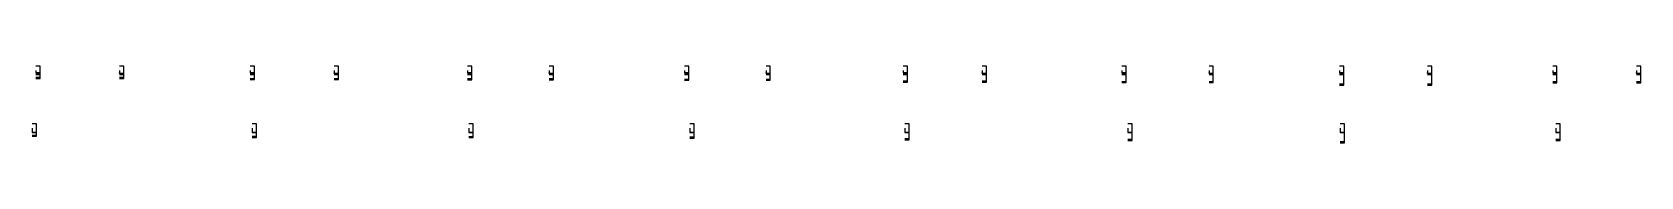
# Model space of a CAD drawing. Header units: millimetres. Extents: x -12127 to 41065, y -9187 to 28810.
# Drawn here: x -10794 to 23147, y 8471 to 10089 of the extents above; entities that cross this region are included whole.
import ezdxf

# ---------------------------------------------------------------- set-up
doc = ezdxf.new("R2010")
doc.units = ezdxf.units.MM
doc.header["$LTSCALE"] = 0.5
doc.layers.add('X-WallEndcapPolylines', color=6, linetype='Continuous')

msp = doc.modelspace()

# ---------------------------------------------------------------- linework, layer by layer
at = {"layer": 'X-WallEndcapPolylines'}
for points in [[(-10714, 9999), (-10714, 9949), (-10624, 9949), (-10624, 10089), (-10714, 10089)], [(-10714, 9911), (-10624, 9911), (-10624, 9949), (-10714, 9949)], [(-10714, 9911), (-10624, 9911), (-10624, 9911), (-10714, 9911)], [(-10714, 9847), (-10624, 9847), (-10624, 9911), (-10714, 9911)], [(-10714, 9829), (-10624, 9829), (-10624, 9847), (-10714, 9847)], [(-8950, 9999), (-8950, 9931), (-8860, 9931), (-8860, 10089), (-8950, 10089)], [(-8950, 9911), (-8860, 9911), (-8860, 9931), (-8950, 9931), (-8950, 9949)], [(-8950, 9847), (-8860, 9847), (-8860, 9911), (-8950, 9911)], [(-8950, 9829), (-8860, 9829), (-8860, 9847), (-8950, 9847)], [(-6194, 9999), (-6194, 9949), (-6104, 9949), (-6104, 10089), (-6194, 10089)], [(-6194, 9911), (-6104, 9911), (-6104, 9949), (-6194, 9949)], [(-6194, 9822), (-6104, 9822), (-6104, 9911), (-6194, 9911)], [(-4421, 9999), (-4421, 9931), (-4331, 9931), (-4331, 10089), (-4421, 10089)], [(-4421, 9911), (-4331, 9911), (-4331, 9931), (-4421, 9931), (-4421, 9949)], [(-4421, 9822), (-4331, 9822), (-4331, 9911), (-4421, 9911)], [(-1610, 9999), (-1610, 9949), (-1520, 9949), (-1520, 10089), (-1610, 10089)], [(-1610, 9911), (-1520, 9911), (-1520, 9949), (-1610, 9949)], [(-1610, 9819), (-1520, 9819), (-1520, 9911), (-1610, 9911)], [(115, 9999), (115, 9931), (205, 9931), (205, 10089), (115, 10089)], [(115, 9911), (205, 9911), (205, 9931), (115, 9931), (115, 9949)], [(115, 9819), (205, 9819), (205, 9911), (115, 9911)], [(2972, 9999), (2972, 9949), (3062, 9949), (3062, 10089), (2972, 10089)], [(2972, 9911), (3062, 9911), (3062, 9949), (2972, 9949)], [(2972, 9809), (3062, 9809), (3062, 9911), (2972, 9911)], [(4690, 9999), (4690, 9931), (4780, 9931), (4780, 10089), (4690, 10089)], [(4690, 9911), (4780, 9911), (4780, 9931), (4690, 9931), (4690, 9949)], [(4690, 9809), (4780, 9809), (4780, 9911), (4690, 9911)], [(7585, 9999), (7585, 9949), (7675, 9949), (7675, 10089), (7585, 10089)], [(7585, 9911), (7675, 9911), (7675, 9949), (7585, 9949)], [(7585, 9771), (7675, 9771), (7675, 9911), (7585, 9911)], [(9252, 9999), (9252, 9931), (9342, 9931), (9342, 10089), (9252, 10089)], [(9252, 9911), (9342, 9911), (9342, 9931), (9252, 9931), (9252, 9949)], [(9252, 9771), (9342, 9771), (9342, 9911), (9252, 9911)], [(12195, 9999), (12195, 9949), (12285, 9949), (12285, 10089), (12195, 10089)], [(12195, 9911), (12285, 9911), (12285, 9949), (12195, 9949)], [(12195, 9759), (12285, 9759), (12285, 9911), (12195, 9911)], [(14036, 9999), (14036, 9931), (14126, 9931), (14126, 10089), (14036, 10089)], [(14036, 9911), (14126, 9911), (14126, 9931), (14036, 9931), (14036, 9949)], [(14036, 9759), (14126, 9759), (14126, 9911), (14036, 9911)], [(16787, 9999), (16787, 9949), (16877, 9949), (16877, 10089), (16787, 10089)], [(16787, 9911), (16877, 9911), (16877, 9949), (16787, 9949)], [(16787, 9708), (16877, 9708), (16877, 9911), (16787, 9911)], [(18647, 9999), (18647, 9931), (18737, 9931), (18737, 10089), (18647, 10089)], [(18647, 9911), (18737, 9911), (18737, 9931), (18647, 9931), (18647, 9949)], [(18647, 9708), (18737, 9708), (18737, 9911), (18647, 9911)], [(21288, 9999), (21288, 9949), (21378, 9949), (21378, 10089), (21288, 10089)], [(21288, 9911), (21378, 9911), (21378, 9949), (21288, 9949)], [(21288, 9758), (21378, 9758), (21378, 9911), (21288, 9911)], [(23057, 9999), (23057, 9931), (23147, 9931), (23147, 10089), (23057, 10089)], [(23057, 9911), (23147, 9911), (23147, 9931), (23057, 9931), (23057, 9949)], [(23057, 9758), (23147, 9758), (23147, 9911), (23057, 9911)], [(-6194, 9804), (-6104, 9804), (-6104, 9822), (-6194, 9822)], [(-4421, 9804), (-4331, 9804), (-4331, 9822), (-4421, 9822)], [(-1610, 9801), (-1520, 9801), (-1520, 9819), (-1610, 9819)], [(115, 9801), (205, 9801), (205, 9819), (115, 9819)], [(2972, 9791), (3062, 9791), (3062, 9809), (2972, 9809)], [(4690, 9791), (4780, 9791), (4780, 9809), (4690, 9809)], [(7585, 9753), (7675, 9753), (7675, 9771), (7585, 9771)], [(9252, 9753), (9342, 9753), (9342, 9771), (9252, 9771)], [(12195, 9741), (12285, 9741), (12285, 9759), (12195, 9759)], [(14036, 9741), (14126, 9741), (14126, 9759), (14036, 9759)], [(16787, 9690), (16877, 9690), (16877, 9708), (16787, 9708)], [(18647, 9690), (18737, 9690), (18737, 9708), (18647, 9708)], [(21288, 9740), (21378, 9740), (21378, 9758), (21288, 9758)], [(23057, 9740), (23147, 9740), (23147, 9758), (23057, 9758)], [(-10794, 8780), (-10794, 8692), (-10704, 8692), (-10704, 8870), (-10794, 8870)], [(-6154, 8780), (-6154, 8692), (-6064, 8692), (-6064, 8870), (-6154, 8870)], [(-1581, 8780), (-1581, 8692), (-1491, 8692), (-1491, 8870), (-1581, 8870)], [(3083, 8780), (3083, 8692), (3173, 8692), (3173, 8870), (3083, 8870)], [(7619, 8780), (7619, 8692), (7709, 8692), (7709, 8870), (7619, 8870)], [(12324, 8780), (12324, 8692), (12414, 8692), (12414, 8870), (12324, 8870)], [(16802, 8780), (16802, 8692), (16892, 8692), (16892, 8870), (16802, 8870)], [(21354, 8780), (21354, 8692), (21444, 8692), (21444, 8870), (21354, 8870)], [(-10794, 8628), (-10704, 8628), (-10704, 8692), (-10794, 8692)], [(-10794, 8610), (-10704, 8610), (-10704, 8628), (-10794, 8628)], [(-6154, 8603), (-6064, 8603), (-6064, 8692), (-6154, 8692)], [(-6154, 8585), (-6064, 8585), (-6064, 8603), (-6154, 8603)], [(-1581, 8600), (-1491, 8600), (-1491, 8692), (-1581, 8692)], [(-1581, 8582), (-1491, 8582), (-1491, 8600), (-1581, 8600)], [(3083, 8590), (3173, 8590), (3173, 8692), (3083, 8692)], [(3083, 8572), (3173, 8572), (3173, 8590), (3083, 8590)], [(7619, 8552), (7709, 8552), (7709, 8692), (7619, 8692)], [(7619, 8534), (7709, 8534), (7709, 8552), (7619, 8552)], [(12324, 8540), (12414, 8540), (12414, 8692), (12324, 8692)], [(12324, 8522), (12414, 8522), (12414, 8540), (12324, 8540)], [(16802, 8489), (16892, 8489), (16892, 8692), (16802, 8692)], [(16802, 8471), (16892, 8471), (16892, 8489), (16802, 8489)], [(21354, 8539), (21444, 8539), (21444, 8692), (21354, 8692)], [(21354, 8521), (21444, 8521), (21444, 8539), (21354, 8539)]]:
    msp.add_lwpolyline(points, dxfattribs=at)

doc.saveas('drawing.dxf')
